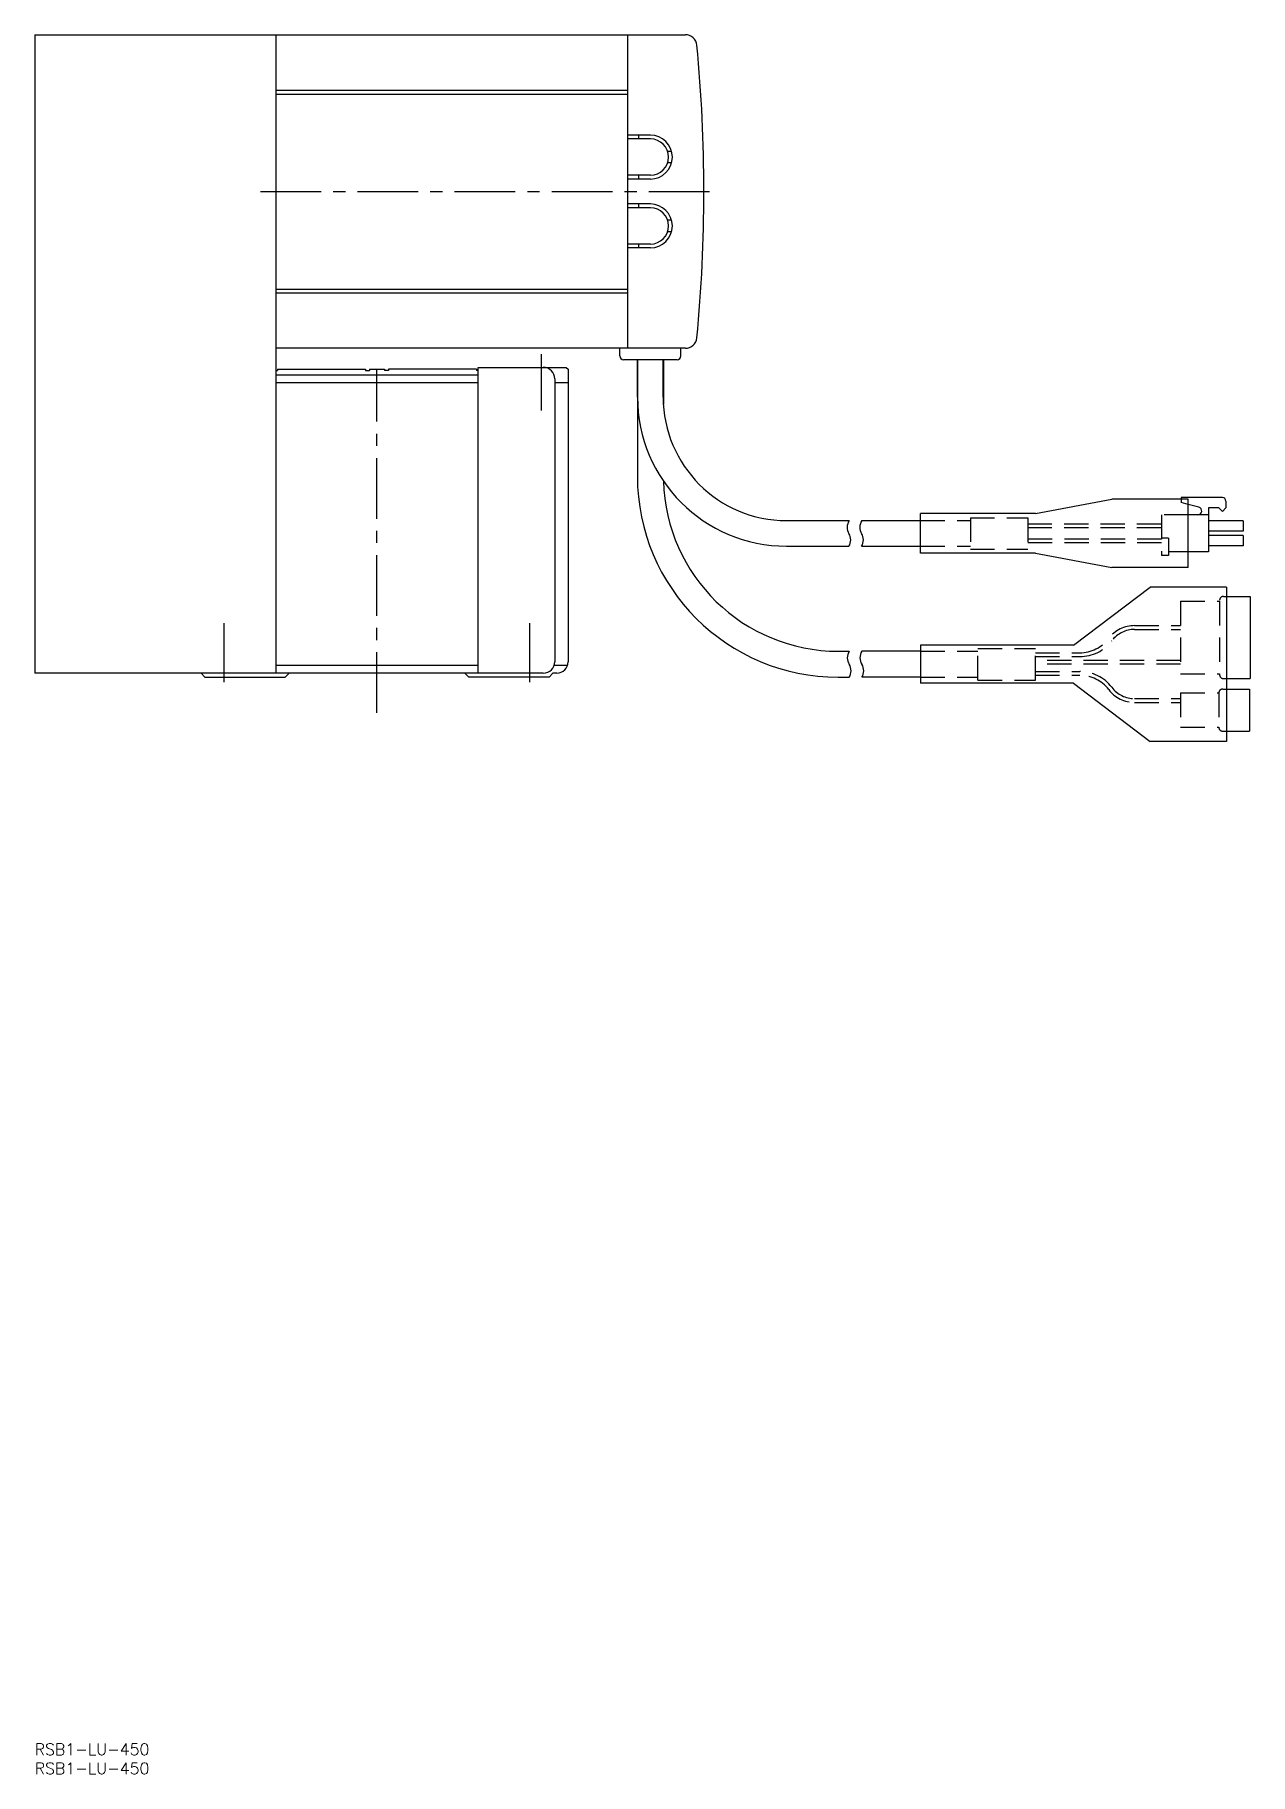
# Model space of a CAD drawing. Extents: x 0 to 1380, y -8 to 734.
# Drawn here: x 0 to 317.9, y -8 to 447 of the extents above; entities that cross this region are included whole.
import ezdxf

# ---------------------------------------------------------------- set-up
doc = ezdxf.new("R2010")
doc.units = 0
doc.header["$LTSCALE"] = 0.5
doc.linetypes.add('CENTER', pattern=[50.8, 31.75, -6.35, 6.35, -6.35])
doc.linetypes.add('DASHED', pattern=[19.05, 12.7, -6.35])
for name, color, linetype in [('MSM_CENTER', 1, 'CENTER'), ('MSM_CONTINUOUS', 7, 'CONTINUOUS'), ('MSM_DASHED', 4, 'DASHED'), ('MSM_NARROW', 5, 'CONTINUOUS'), ('MSM_PART_NUMBER', 7, 'CONTINUOUS')]:
    doc.layers.add(name, color=color, linetype=linetype)
doc.styles.get("Standard").update_dxf_attribs({"font": 'txt.shx', "height": 3, "bigfont": 'bigfont.shx'})

# ---------------------------------------------------------------- blocks, each defined once
blk = doc.blocks.new('*U1')
at = {"layer": 'MSM_PART_NUMBER'}
blk.add_text('RSB1-LU-450', height=3, dxfattribs=at).set_placement((0, -3))
blk = doc.blocks.new('*U2')
at = {"layer": 'MSM_PART_NUMBER'}
blk.add_text('RSB1-LU-450', height=3, dxfattribs=at).set_placement((0, -8))

msp = doc.modelspace()

# ---------------------------------------------------------------- linework, layer by layer
at = {"layer": 'MSM_CENTER'}
for p, q in [((59, 406), (179, 406)), ((89.5, 269.62), (89.5, 359.5)), ((132.5, 348.74), (132.5, 363.49)), ((49.5, 277.68), (49.5, 293.07)), ((129.5, 277.68), (129.5, 293.07))]:
    msp.add_line(p, q, dxfattribs=at)
at = {"layer": 'MSM_CONTINUOUS'}
for p, q in [((0, 447), (0, 280)), ((0, 447), (170.18, 447)), ((63, 447), (63, 280)), ((155, 447), (155, 365)), ((63, 432.5), (155, 432.5)), ((63, 431.5), (155, 431.5)), ((161, 420.75), (155, 420.75)), ((161, 419.75), (155, 419.75)), ((158, 419.75), (158, 420.75)), ((166.55, 416.5), (165.51, 416.5)), ((161, 410.25), (155, 410.25)), ((158, 409.25), (158, 410.25)), ((166.55, 413.5), (165.51, 413.5)), ((161, 409.25), (155, 409.25)), ((161, 402.75), (155, 402.75)), ((161, 401.75), (155, 401.75)), ((158, 401.75), (158, 402.75)), ((166.55, 398.5), (165.51, 398.5)), ((161, 392.25), (155, 392.25)), ((158, 391.25), (158, 392.25)), ((166.55, 395.5), (165.51, 395.5)), ((161, 391.25), (155, 391.25)), ((63, 380.5), (155, 380.5)), ((63, 379.5), (155, 379.5)), ((170.18, 365), (63, 365)), ((153, 363), (153, 365)), ((169, 363), (169, 365)), ((63.5, 359.5), (86.5, 359.5)), ((63.5, 359.5), (63.5, 359.2)), ((86.5, 359.5), (86.5, 359.2)), ((87.5, 359.5), (87.5, 359.2)), ((87.5, 359.5), (91.5, 359.5)), ((91.5, 359.5), (91.5, 359.2)), ((92.5, 359.5), (92.5, 359.2)), ((115.5, 359.5), (92.5, 359.5)), ((115.5, 359.5), (115.5, 359.2)), ((116, 360), (139, 360)), ((116, 280), (116, 360)), ((139, 360), (139.5, 359.5)), ((139.5, 359.5), (139.5, 283)), ((168, 362), (154, 362)), ((157.6, 362), (157.6, 331.5)), ((157.65, 352.21), (157.65, 362)), ((164.35, 352.21), (164.35, 362)), ((164.4, 362), (164.4, 350.41)), ((63, 359.2), (63.5, 359.2)), ((116, 358), (63, 358)), ((116, 356), (63, 356)), ((86.5, 359.2), (87.5, 359.2)), ((92.5, 359.2), (91.5, 359.2)), ((116, 359.2), (115.5, 359.2)), ((136, 357), (136, 283)), ((139.5, 356), (136, 356)), ((261.69, 321.78), (281.69, 325.53)), ((301.69, 325.53), (281.69, 325.53)), ((310.62, 325.94), (299.82, 325.94)), ((299.82, 325.94), (299.82, 325.53)), ((301.69, 307.63), (301.69, 325.53)), ((304.45, 323.43), (301.69, 324.14)), ((307.02, 323.24), (307.02, 311.72)), ((309.72, 323.24), (307.02, 323.24)), ((310.62, 322.34), (309.72, 323.24)), ((310.62, 322.34), (311.52, 323.24)), ((311.52, 325.04), (311.52, 323.24)), ((196.63, 319.93), (213, 319.93)), ((216.31, 319.93), (231.69, 319.93)), ((261.69, 321.78), (231.69, 321.78)), ((231.69, 311.38), (231.69, 321.78)), ((307.02, 321.44), (301.69, 321.44)), ((316.02, 319.82), (307.02, 319.82)), ((316.02, 319.82), (316.02, 317.12)), ((316.02, 317.12), (307.02, 317.12)), ((316.02, 316.04), (307.02, 316.04)), ((316.02, 316.04), (316.02, 313.34)), ((196.63, 313.23), (212.94, 313.23)), ((216.25, 313.23), (231.69, 313.23)), ((261.69, 311.38), (231.69, 311.38)), ((261.69, 311.38), (281.69, 307.63)), ((307.02, 311.72), (301.69, 311.72)), ((316.02, 313.34), (307.02, 313.34)), ((301.69, 307.63), (281.69, 307.63)), ((271.69, 287.3), (291.69, 302.55)), ((311.69, 302.55), (291.69, 302.55)), ((311.69, 302.55), (311.69, 262.15)), ((311.69, 300.1), (317.89, 300.1)), ((317.89, 300.1), (317.89, 278.6)), ((271.69, 287.3), (231.69, 287.3)), ((231.69, 287.3), (231.69, 277.4)), ((210.15, 285.75), (213, 285.75)), ((231.69, 285.75), (216.31, 285.75)), ((133, 280), (0, 280)), ((44.5, 279), (43.5, 280)), ((44.5, 279), (65.5, 279)), ((116, 282), (63, 282)), ((66.5, 280), (65.5, 279)), ((113.5, 279), (112.5, 280)), ((134.5, 279), (113.5, 279)), ((135.5, 280), (134.5, 279)), ((136.5, 280), (135.5, 280)), ((139.33, 282), (135.83, 282)), ((210.15, 278.95), (213, 278.95)), ((231.69, 278.95), (216.31, 278.95)), ((311.69, 278.6), (317.89, 278.6)), ((271.69, 277.4), (231.69, 277.4)), ((271.69, 277.4), (291.69, 262.15)), ((311.69, 275.85), (317.69, 275.85)), ((317.69, 275.85), (317.69, 264.85)), ((311.69, 264.85), (317.69, 264.85)), ((311.69, 262.15), (291.69, 262.15))]:
    msp.add_line(p, q, dxfattribs=at)
for centre, radius, start, end in [((170.18, 444), 3, 5.4926, 90), ((-225, 406), 400, 354.5074, 5.4926), ((161, 415), 5.75, 270, 90), ((161, 415), 4.75, 270, 90), ((161, 397), 5.75, 270, 90), ((161, 397), 4.75, 270, 90), ((170.18, 368), 3, 270, 354.5074), ((133, 357), 3, 0, 90), ((154, 363), 1, 180, 270), ((168, 363), 1, 270, 0), ((196.63, 352.21), 38.98, 180, 270), ((196.63, 352.21), 32.28, 180, 270), ((210.15, 331.5), 52.55, 180, 270), ((210.15, 331.5), 45.75, 181.5574, 270), ((304.2, 322.45), 1.01, 270, 75.6186), ((310.62, 325.04), 0.9, 0, 90), ((133, 283), 3, 270, 0), ((136.5, 283), 3, 270, 0)]:
    msp.add_arc(centre, radius, start, end, dxfattribs=at)
at = {"layer": 'MSM_DASHED'}
for p, q in [((299.82, 325.53), (299.82, 324.62)), ((301.69, 324.14), (299.82, 324.62)), ((231.69, 319.93), (244.69, 319.93)), ((244.69, 320.68), (244.69, 312.48)), ((244.69, 320.68), (259.69, 320.68)), ((259.69, 320.68), (259.69, 312.48)), ((259.69, 319.08), (294.69, 319.08)), ((301.69, 321.44), (294.69, 321.44)), ((294.69, 321.44), (294.69, 310.82)), ((259.69, 318.08), (294.69, 318.08)), ((294.69, 315.08), (259.69, 315.08)), ((294.69, 314.08), (259.69, 314.08)), ((296.49, 315.32), (294.69, 315.32)), ((296.49, 315.32), (296.49, 310.82)), ((231.69, 313.23), (244.69, 313.23)), ((244.69, 312.48), (259.69, 312.48)), ((296.49, 310.82), (294.69, 310.82)), ((301.69, 311.72), (296.49, 311.72)), ((299.69, 298.85), (299.69, 279.85)), ((299.69, 298.85), (309.89, 298.85)), ((309.89, 298.85), (309.89, 279.6)), ((310.89, 300.1), (311.69, 300.1)), ((287.66, 292.45), (299.69, 292.45)), ((287.66, 291.45), (299.69, 291.45)), ((231.69, 285.75), (246.69, 285.75)), ((246.69, 286.5), (261.69, 286.5)), ((246.69, 278.2), (246.69, 286.5)), ((261.69, 278.2), (261.69, 286.5)), ((261.69, 285.35), (273.33, 285.35)), ((261.69, 284.35), (273.33, 284.35)), ((299.69, 283.35), (261.69, 283.35)), ((299.69, 282.35), (261.69, 282.35)), ((231.69, 278.95), (246.69, 278.95)), ((246.69, 278.2), (261.69, 278.2)), ((261.69, 280.45), (273.33, 280.45)), ((261.69, 279.45), (273.33, 279.45)), ((299.69, 279.85), (309.89, 279.85)), ((310.89, 278.6), (311.69, 278.6)), ((287.66, 273.35), (299.69, 273.35)), ((299.69, 274.85), (309.69, 274.85)), ((299.69, 274.85), (299.69, 265.85)), ((309.69, 274.85), (309.69, 265.85)), ((310.69, 275.85), (311.69, 275.85)), ((287.66, 272.35), (299.69, 272.35)), ((299.69, 265.85), (309.69, 265.85)), ((310.69, 264.85), (311.69, 264.85))]:
    msp.add_line(p, q, dxfattribs=at)
for centre, radius, start, end in [((310.89, 299.1), 1, 89.9983, 179.9983), ((287.66, 283.95), 8.5, 89.9983, 142.7294), ((287.66, 283.95), 7.5, 89.9983, 142.7294), ((273.33, 294.85), 9.5, 269.9983, 322.7294), ((273.33, 294.85), 10.5, 269.9983, 322.7294), ((273.33, 269.95), 10.5, 37.2671, 89.9983), ((273.33, 269.95), 9.5, 37.2671, 89.9983), ((310.89, 279.6), 1, 179.9983, 269.9983), ((287.66, 280.85), 8.5, 217.2671, 269.9983), ((287.66, 280.85), 7.5, 217.2671, 269.9983), ((310.69, 274.85), 1, 89.9983, 179.9983), ((310.69, 265.85), 1, 179.9983, 269.9983)]:
    msp.add_arc(centre, radius, start, end, dxfattribs=at)
at = {"layer": 'MSM_NARROW'}
for centre, start, end in [((215.61, 318.18), 146.1644, 211.7225), ((218.92, 318.18), 146.1644, 211.7225), ((210.27, 314.88), 328.3093, 31.7225), ((213.58, 314.88), 328.3093, 31.7225), ((215.64, 284.05), 147.2209, 212.7791), ((210.36, 280.65), 327.2209, 32.7791), ((218.95, 284.05), 147.2209, 212.7791), ((213.67, 280.65), 327.2209, 32.7791)]:
    msp.add_arc(centre, 3.14, start, end, dxfattribs=at)

# ---------------------------------------------------------------- block references
at = {"layer": 'MSM_CONTINUOUS'}
for name in ['*U1', '*U2']:
    msp.add_blockref(name, (0, 0), dxfattribs=at)

doc.saveas('drawing.dxf')
